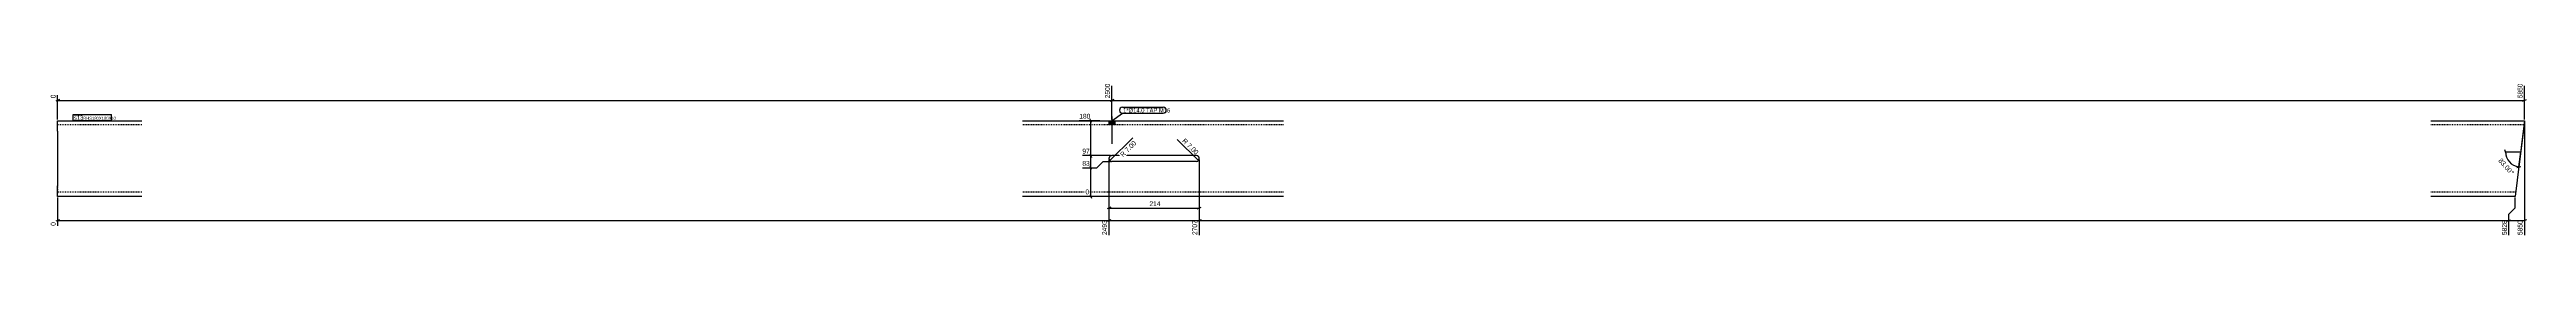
# Model space of a CAD drawing. Header units: millimetres. Extents: x 7 to 17818, y 7 to 366.
# Drawn here: x 7 to 5880, y 7 to 366 of the extents above; entities that cross this region are included whole.
import ezdxf

# ---------------------------------------------------------------- set-up
doc = ezdxf.new("R2010")
doc.units = ezdxf.units.MM
doc.linetypes.add('DXK_LINE_DOT2', pattern=[3.9198, 1.9599, -1.9599])
for name, color, linetype in [('MÅLSÆTNING', 7, 'Continuous'), ('STÅL', 7, 'Continuous'), ('TEKST', 7, 'Continuous')]:
    doc.layers.add(name, color=color, linetype=linetype)
doc.styles.add('Arial Narrow', font='ARIALN.TTF', dxfattribs={"height": 0.2})

msp = doc.modelspace()

# ---------------------------------------------------------------- hatches: boundary and pattern name
at = {"layer": 'MÅLSÆTNING', "linetype": 'Continuous'}
for points in [[(2532.5, 195.6), (2520.8, 186.1), (2530.4, 197.7)], [(2721.2, 197.7), (2730.8, 186.1), (2719.1, 195.6)]]:
    msp.add_hatch(color=7, dxfattribs=at).paths.add_polyline_path(points)
at = {"layer": 'STÅL', "linetype": 'Continuous'}
msp.add_hatch(color=3, dxfattribs=at).paths.add_polyline_path([(2532.8, 281), (2518.8, 281), (2518.8, 271), (2532.8, 271)])

# ---------------------------------------------------------------- linework, layer by layer
at = {"layer": 'MÅLSÆTNING', "color": 7, "linetype": 'Continuous'}
for p, q in [((2525.8, 284), (2525.8, 363.5)), ((2525.8, 284), (2525.8, 363.5)), ((5875.5, 284), (5875.5, 363.5)), ((30.3, 331), (21.3, 327.4)), ((25.8, 284), (25.8, 341.6)), ((2530.3, 331), (2521.3, 327.4)), ((2521.3, 327.4), (2530.3, 331)), ((2525.8, 329.2), (5875.5, 329.2)), ((5871, 327.4), (5880, 331)), ((2496.9, 281), (2448.4, 281)), ((2477.2, 276.5), (2473.6, 285.5)), ((2475.4, 198), (2475.4, 281)), ((2520.8, 186.1), (2575.4, 240.5)), ((2730.8, 186.1), (2680.5, 236.2)), ((5875.2, 278.1), (5862, 171)), ((2522.8, 198), (2455.7, 198)), ((2522.8, 198), (2455.7, 198)), ((2473.6, 202.5), (2477.2, 193.5)), ((2473.6, 202.5), (2477.2, 193.5)), ((2475.4, 169), (2475.4, 198)), ((2490.4, 169), (2505.4, 184)), ((2505.4, 184), (2522.8, 184)), ((2505.4, 184), (2522.8, 184)), ((2518.8, 188), (2518.8, 63.5)), ((2518.8, 188), (2518.8, 9)), ((2518.8, 188), (2518.8, 9)), ((2732.8, 188), (2732.8, 63.5)), ((2732.8, 188), (2732.8, 9)), ((2732.8, 188), (2732.8, 9)), ((5832.2, 202.3), (5828.6, 211.3)), ((5830.4, 206.8), (5866.4, 206.8)), ((5862, 171), (5866.4, 206.8)), ((2455.7, 169), (2490.4, 169)), ((2455.7, 169), (2490.4, 169)), ((2477.2, 164.5), (2473.6, 173.5)), ((2475.4, 101), (2475.4, 169)), ((5857.3, 169.8), (5866.7, 172.3)), ((25.8, 98), (25.8, 30.9)), ((2500.3, 101), (2463, 101)), ((2473.6, 105.5), (2477.2, 96.5)), ((2523.3, 74.9), (2514.3, 71.3)), ((2518.8, 73.1), (2732.8, 73.1)), ((2728.3, 71.3), (2737.3, 74.9)), ((5838.4, 58.4), (5853.4, 73.4)), ((5853.4, 73.4), (5853.4, 98)), ((5853.4, 73.4), (5853.4, 98)), ((30.3, 45.2), (21.3, 41.6)), ((25.8, 43.4), (2518.8, 43.4)), ((2523.3, 45.2), (2514.3, 41.6)), ((2514.3, 41.6), (2523.3, 45.2)), ((2518.8, 43.4), (2732.8, 43.4)), ((2737.3, 45.2), (2728.3, 41.6)), ((2728.3, 41.6), (2737.3, 45.2)), ((5833.9, 41.6), (5842.9, 45.2)), ((5838.4, 9), (5838.4, 58.4)), ((5838.4, 43.4), (5875.5, 43.4)), ((5880, 45.2), (5871, 41.6))]:
    msp.add_line(p, q, dxfattribs=at)
for centre, radius, start, end in [((2525.8, 191), 7, 179.91814, 270.00055), ((2725.8, 191), 7, 270, 0.08186), ((5866.4, 206.8), 36, 180, 263)]:
    msp.add_arc(centre, radius, start, end, dxfattribs=at)
at = {"layer": 'STÅL', "color": 2, "linetype": 'Continuous'}
for p, q in [((25.8, 256), (25.8, 281)), ((25.8, 281), (225.8, 281)), ((25.8, 256), (25.8, 126)), ((2313.8, 281), (2932.3, 281)), ((5653.4, 281), (5875.5, 281)), ((5872.5, 256), (5853.4, 101)), ((5875.5, 281), (5872.5, 256)), ((2525.8, 198), (2523.1, 197.5)), ((2523.1, 184.6), (2525.8, 184)), ((2725.8, 198), (2525.8, 198)), ((2725.8, 184), (2525.8, 184)), ((2728.5, 197.5), (2725.8, 198)), ((2725.8, 184), (2728.5, 184.6)), ((25.8, 108.4), (25.8, 126)), ((25.8, 101), (25.8, 108.4)), ((225.8, 101), (25.8, 101)), ((2932.3, 101), (2313.8, 101)), ((5853.4, 101), (5653.4, 101))]:
    msp.add_line(p, q, dxfattribs=at)
at = {"layer": 'STÅL', "color": 7, "linetype": 'DXK_LINE_DOT2'}
for p, q in [((225.8, 271), (25.8, 271)), ((2932.3, 271), (2313.8, 271)), ((5874.3, 271), (5653.4, 271)), ((5875.3, 279.1), (5872.5, 256)), ((2525.8, 198), (2523.1, 197.5)), ((2523.1, 184.6), (2525.8, 184)), ((2728.5, 197.5), (2725.8, 198)), ((2725.8, 184), (2728.5, 184.6)), ((25.8, 126), (25.8, 108.4)), ((225.8, 111), (25.8, 111)), ((2932.3, 111), (2313.8, 111)), ((5854.7, 111), (5653.4, 111))]:
    msp.add_line(p, q, dxfattribs=at)
at = {"layer": 'STÅL', "color": 3, "linetype": 'Continuous'}
for p, q in [((2518.8, 281), (2518.8, 271)), ((2525.8, 291), (2525.8, 226)), ((2532.8, 281), (2532.8, 271))]:
    msp.add_line(p, q, dxfattribs=at)
at = {"layer": 'STÅL', "color": 2, "linetype": 'Continuous'}
for centre, start, end in [((2525.8, 191), 112.5, 247.5), ((2725.8, 191), 292.5, 67.5)]:
    msp.add_arc(centre, 7, start, end, dxfattribs=at)
at = {"layer": 'STÅL', "color": 7, "linetype": 'DXK_LINE_DOT2'}
for centre, start, end in [((2525.8, 191), 112.5, 247.5), ((2725.8, 191), 292.5, 67.5)]:
    msp.add_arc(centre, 7, start, end, dxfattribs=at)

# ---------------------------------------------------------------- next in the draw order: wipeouts: each hides what was drawn before it
at = {"color": 0, "linetype": 'Continuous'}
for points in [[(5873.1, 365.9), (5856.3, 365.9), (5856.3, 331.9), (5873.1, 331.9)], [(2472.7, 283.4), (2472.7, 300.2), (2446, 300.2), (2446, 283.4)], [(2472.7, 200.4), (2472.7, 217.2), (2453.3, 217.2), (2453.3, 200.4)], [(2472.7, 103.4), (2472.7, 120.2), (2460.6, 120.2), (2460.6, 103.4)], [(23.4, 40.6), (6.6, 40.6), (6.6, 28.5), (23.4, 28.5)], [(2516.4, 40.6), (2499.6, 40.6), (2499.6, 6.6), (2516.4, 6.6)]]:
    msp.add_wipeout(points, dxfattribs=at).dxf.layer = 'MÅLSÆTNING'
at = {"color": 0}
for points, layer in [([(2719, 201), (2730.8, 212.9), (2700, 243.7), (2688.1, 231.8)], 'MÅLSÆTNING'), ([(2582.8, 221), (2570.9, 232.9), (2540.1, 202.2), (2552, 190.3)], 'MÅLSÆTNING'), ([(5838.2, 152.4), (5850.8, 163.5), (5821.6, 196.6), (5809, 185.4)], 'MÅLSÆTNING'), ([(2639.2, 75.3), (2639.2, 92.1), (2612.4, 92.1), (2612.4, 75.3)], 'MÅLSÆTNING'), ([(83.3, 283.1), (83.3, 293.6), (64.8, 293.6), (64.8, 283.1)], 'TEKST')]:
    msp.add_wipeout(points, dxfattribs=at).dxf.layer = layer

# ---------------------------------------------------------------- next in the draw order: linework, layer by layer
at = {"layer": 'MÅLSÆTNING', "color": 7, "linetype": 'Continuous'}
for p, q in [((25.8, 329.2), (2525.8, 329.2)), ((5875.5, 278), (5875.5, 9)), ((2490.4, 169), (2505.4, 184)), ((2477.2, 164.5), (2473.6, 173.5))]:
    msp.add_line(p, q, dxfattribs=at)

# ---------------------------------------------------------------- next in the draw order: texts
at = {"layer": 'MÅLSÆTNING', "color": 3, "linetype": 'Continuous', "style": 'Arial Narrow'}
for s, height, p in [('5850', 11.45, (5870.7, 334.3)), ('0', 11.5, (21, 30.9)), ('2493', 11.45, (2514, 9))]:
    msp.add_text(s, height=height, rotation=90.00021, dxfattribs=at).set_placement(p)
for s, height, p in [('180', 11.45, (2448.4, 285.8)), ('97', 11.45, (2455.7, 202.8)), ('0', 11.5, (2463, 105.8))]:
    msp.add_text(s, height=height, dxfattribs=at).set_placement(p)
at = {"layer": 'MÅLSÆTNING', "color": 3, "style": 'Arial Narrow'}
for s, rotation, p in [('R 7.00', -44.96, (2691.5, 231.8)), ('R 7.00', 44.96, (2552, 193.7)), ('83.00°', -48.50088, (5812.4, 185.2))]:
    msp.add_text(s, height=11.45, rotation=rotation, dxfattribs=at).set_placement(p)
msp.add_text('214', height=11.45, dxfattribs=at).set_placement((2614.8, 77.7))

# ---------------------------------------------------------------- next in the draw order: wipeouts: each hides what was drawn before it
at = {"color": 0}
msp.add_wipeout([(83.3, 283.1), (83.3, 293.6), (64.8, 293.6), (64.8, 283.1)], dxfattribs=at).dxf.layer = 'TEKST'

# ---------------------------------------------------------------- next in the draw order: wipeouts: each hides what was drawn before it
at = {"color": 0, "linetype": 'Continuous'}
for points in [[(2523.4, 365.9), (2506.6, 365.9), (2506.6, 331.9), (2523.4, 331.9)], [(23.4, 344), (6.6, 344), (6.6, 331.9), (23.4, 331.9)], [(2472.7, 171.4), (2472.7, 188.2), (2453.3, 188.2), (2453.3, 171.4)], [(5873.1, 40.6), (5856.3, 40.6), (5856.3, 6.6), (5873.1, 6.6)]]:
    msp.add_wipeout(points, dxfattribs=at).dxf.layer = 'MÅLSÆTNING'
at = {"color": 0}
msp.add_wipeout([(151.4, 283.1), (151.4, 290.6), (86.5, 290.6), (86.5, 283.1)], dxfattribs=at).dxf.layer = 'TEKST'

# ---------------------------------------------------------------- next in the draw order: linework, layer by layer
at = {"layer": 'MÅLSÆTNING', "color": 7, "linetype": 'Continuous'}
for p, q in [((5838.4, 58.4), (5853.4, 73.4)), ((2732.8, 43.4), (5838.4, 43.4)), ((5833.9, 41.6), (5842.9, 45.2)), ((5838.4, 9), (5838.4, 58.4))]:
    msp.add_line(p, q, dxfattribs=at)

# ---------------------------------------------------------------- next in the draw order: texts
at = {"layer": 'MÅLSÆTNING', "color": 3, "linetype": 'Continuous', "style": 'Arial Narrow'}
for s, height, p in [('2500', 11.45, (2521, 334.3)), ('0', 11.5, (21, 334.3)), ('5850', 11.45, (5870.7, 9))]:
    msp.add_text(s, height=height, rotation=90.00021, dxfattribs=at).set_placement(p)
msp.add_text('83', height=11.45, dxfattribs=at).set_placement((2455.7, 173.8))

# ---------------------------------------------------------------- next in the draw order: wipeouts: each hides what was drawn before it
at = {"color": 0}
for points in [[(2645.9, 300.5), (2645.9, 311), (2552.5, 311), (2552.5, 300.5)], [(151.4, 283.1), (151.4, 290.6), (86.5, 290.6), (86.5, 283.1)]]:
    msp.add_wipeout(points, dxfattribs=at).dxf.layer = 'TEKST'

# ---------------------------------------------------------------- next in the draw order: linework, layer by layer
at = {"layer": 'TEKST', "color": 7, "linetype": 'Continuous'}
for p, q in [((63, 295.4), (153.2, 295.4)), ((63, 281.3), (63, 295.4)), ((153.2, 281.3), (153.2, 295.4)), ((63, 281.3), (153.2, 281.3))]:
    msp.add_line(p, q, dxfattribs=at)

# ---------------------------------------------------------------- next in the draw order: texts
at = {"layer": 'TEKST', "color": 3, "style": 'Arial Narrow'}
for s, height, p in [('s13', 10.02, (64.8, 283.1)), ('RHS180X180X10', 7.158, (86.5, 283.1))]:
    msp.add_text(s, height=height, dxfattribs=at).set_placement(p)

# ---------------------------------------------------------------- next in the draw order: wipeouts: each hides what was drawn before it
at = {"color": 0, "linetype": 'Continuous'}
for points in [[(2730.4, 40.6), (2713.6, 40.6), (2713.6, 6.6), (2730.4, 6.6)], [(5836, 40.6), (5819.2, 40.6), (5819.2, 6.6), (5836, 6.6)]]:
    msp.add_wipeout(points, dxfattribs=at).dxf.layer = 'MÅLSÆTNING'
at = {"color": 0}
msp.add_wipeout([(2645.9, 300.5), (2645.9, 311), (2552.5, 311), (2552.5, 300.5)], dxfattribs=at).dxf.layer = 'TEKST'

# ---------------------------------------------------------------- next in the draw order: linework, layer by layer
at = {"layer": 'TEKST', "color": 7, "linetype": 'Continuous'}
for p, q in [((2525.8, 280.3), (2550.7, 298.7)), ((2550.7, 312.8), (2647.7, 312.8)), ((2550.7, 298.7), (2647.7, 298.7))]:
    msp.add_line(p, q, dxfattribs=at)
for centre, start, end in [((2550.7, 305.8), 90, 270), ((2647.7, 305.8), 270, 90)]:
    msp.add_arc(centre, 7.05, start, end, dxfattribs=at)

# ---------------------------------------------------------------- next in the draw order: texts
at = {"layer": 'MÅLSÆTNING', "color": 3, "linetype": 'Continuous', "style": 'Arial Narrow'}
for s, p in [('2707', (2728, 9)), ('5828', (5833.6, 9))]:
    msp.add_text(s, height=11.45, rotation=90.00021, dxfattribs=at).set_placement(p)
at = {"layer": 'TEKST', "color": 3, "style": 'Arial Narrow'}
msp.add_text('1*Ø14.0 TAP M16', height=10.021, dxfattribs=at).set_placement((2552.5, 300.5))

doc.saveas('drawing.dxf')
